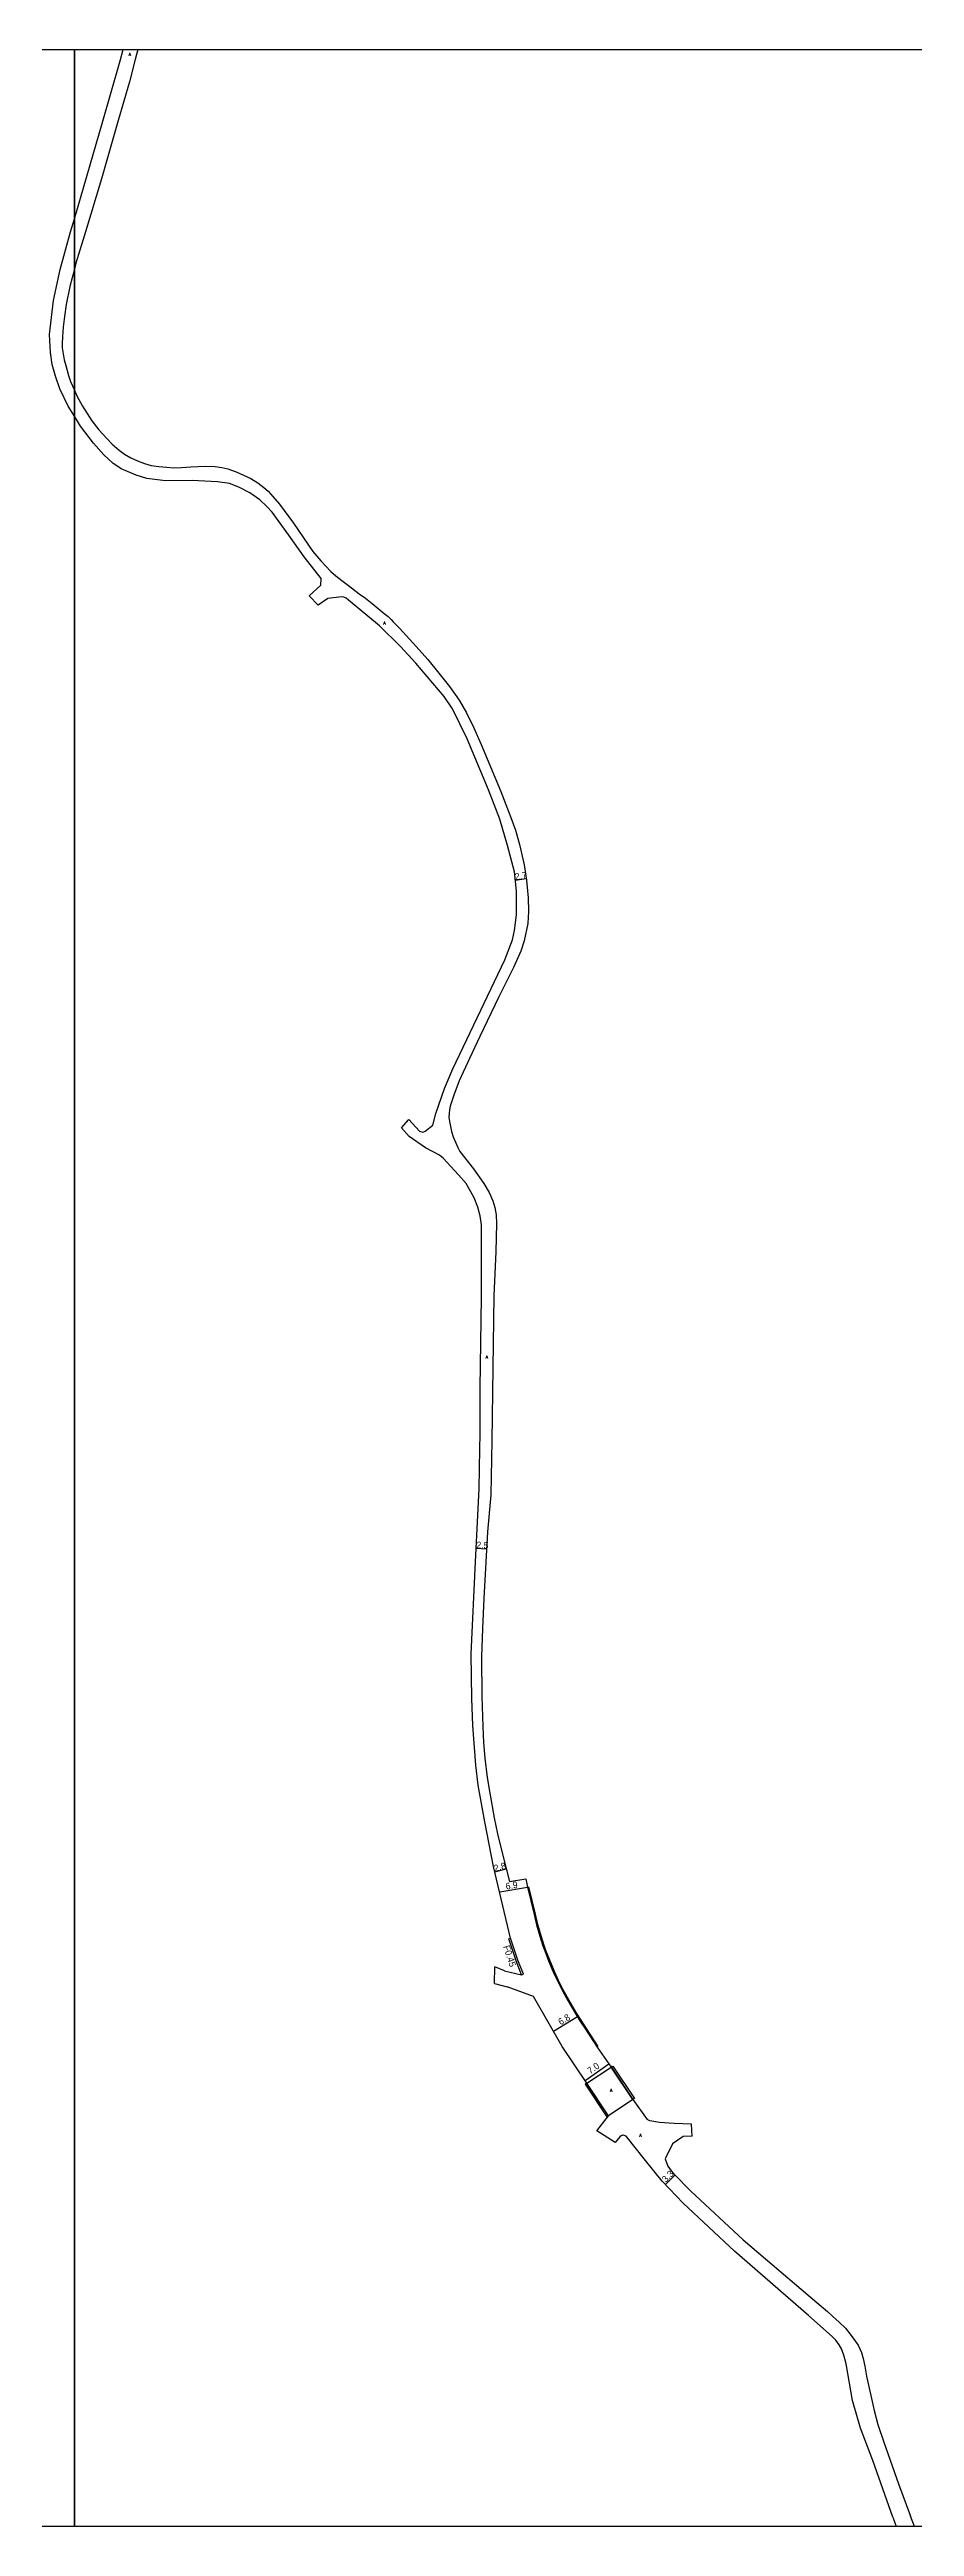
# Model space of a CAD drawing. Header units: metres. Extents: x -8000 to -6400, y -93000 to -90000.
# Drawn here: x -7206 to -6996, y -92400 to -91800 of the extents above; entities that cross this region are included whole.
import ezdxf

# ---------------------------------------------------------------- set-up
doc = ezdxf.new("R2010")
doc.units = ezdxf.units.M
doc.header["$LTSCALE"] = 2.5
for name, color, linetype in [('側溝・桝', 7, 'Continuous'), ('図郭', 7, 'Continuous'), ('幅員', 7, 'Continuous'), ('歩道・分離帯・安全施設', 7, 'Continuous'), ('舗装', 7, 'Continuous'), ('道路', 7, 'Continuous')]:
    doc.layers.add(name, color=color, linetype=linetype)
doc.styles.get("Standard").update_dxf_attribs({"font": ''})
doc.styles.add('yoko_deco', font='txt.shx', dxfattribs={"bigfont": 'extfont.shx'})
doc.styles.get('Standard').set_extended_font_data('@MS PGothic')

msp = doc.modelspace()

# ---------------------------------------------------------------- texts
at = {"layer": '側溝・桝'}
msp.add_text('F0.45', height=1.6, rotation=288, dxfattribs=at).set_placement((-7096.11, -92259.52))
at = {"layer": '幅員'}
for s, rotation, p in [('2.7', 8, (-7093.16, -92001.19)), ('2.5', 357, (-7102.62, -92163.02)), ('2.8', 15, (-7098.11, -92241.4)), ('6.9', 9, (-7095.37, -92245.74)), ('6.8', 32, (-7082.16, -92278.63)), ('7.0', 35, (-7075, -92290.47)), ('3.3', 45, (-7056.68, -92316.78))]:
    msp.add_text(s, height=1.6, rotation=rotation, dxfattribs=at).set_placement(p)
at = {"layer": '舗装', "style": 'yoko_deco'}
for p in [(-7186.87, -91801.54, 361.36), (-7125.16, -91939.27, 349.04), (-7100.34, -92117.1, 323.13), (-7070.23, -92294.71, 308.63), (-7063.1, -92305.62, 308.11)]:
    msp.add_text('A', height=0.75, dxfattribs=at).set_placement(p)

# ---------------------------------------------------------------- linework, layer by layer
at = {"layer": '側溝・桝'}
msp.add_lwpolyline([(-7091.63, -92266.36), (-7091.21, -92266.19), (-7092.55, -92262.82), (-7094.3, -92257.49)], dxfattribs=at)
at = {"layer": '図郭'}
for points in [[(-8000, -91800), (-7200, -91800), (-7200, -92400), (-8000, -92400)], [(-7200, -91800), (-6400, -91800), (-6400, -92400), (-7200, -92400)]]:
    msp.add_lwpolyline(points, close=True, dxfattribs=at)
at = {"layer": '幅員'}
for points in [[(-7093.16, -92001.19), (-7090.51, -92000.8)], [(-7102.62, -92163.02), (-7100.13, -92163.16)], [(-7098.11, -92241.4), (-7095.36, -92240.69)], [(-7096.95, -92246.28), (-7090.17, -92245.15)], [(-7083.94, -92280.03), (-7078.13, -92276.45)], [(-7076.26, -92292), (-7070.5, -92287.95)], [(-7056.81, -92317.22), (-7054.49, -92314.91)]]:
    msp.add_lwpolyline(points, dxfattribs=at)
at = {"layer": '歩道・分離帯・安全施設'}
for points in [[(-7073.1, -92283.72), (-7075.91, -92279.4), (-7077.23, -92277.32), (-7078.22, -92275.71), (-7079.29, -92273.95), (-7080.5, -92271.85), (-7081.62, -92269.81), (-7082.67, -92267.73), (-7083.68, -92265.54), (-7084.82, -92262.86), (-7085.73, -92260.47), (-7086.17, -92259.24), (-7086.91, -92256.94), (-7087.69, -92254.15), (-7088.28, -92251.69), (-7089.87, -92245.07)], [(-7064.45, -92296.78), (-7070, -92288.45)], [(-7076.04, -92292.54), (-7070.56, -92300.69)]]:
    msp.add_lwpolyline(points, dxfattribs=at)
at = {"layer": '舗装'}
for points in [[(-7075.84, -92292.63), (-7069.93, -92288.76)], [(-7064.72, -92296.6), (-7070.55, -92300.54)]]:
    msp.add_lwpolyline(points, dxfattribs=at)
at = {"layer": '道路'}
for points in [[(-7184.64, -91800), (-7185.24, -91802.38), (-7186.66, -91807.85), (-7189.37, -91817.17), (-7193.44, -91831.28), (-7197.33, -91844.15), (-7199.62, -91851.73), (-7200, -91853.2)], [(-7188.89, -91802.74), (-7188.18, -91800)], [(-7200, -91841.02), (-7193.25, -91817.9), (-7188.89, -91802.74)], [(-7200, -91888.8), (-7201.49, -91886.42), (-7203.52, -91882.19), (-7204.6, -91879.16), (-7205.38, -91876.26), (-7205.81, -91873.36), (-7206.02, -91869.05), (-7205.09, -91860.83), (-7203.47, -91853.29), (-7200.92, -91844.16), (-7200, -91841.02)], [(-7200, -91853.2), (-7201.09, -91857.44), (-7201.99, -91861.73), (-7202.39, -91864.65), (-7202.75, -91867.23)], [(-7202.75, -91867.23), (-7202.89, -91869.5), (-7202.97, -91871.35), (-7202.96, -91872.26), (-7202.81, -91873.25), (-7202.46, -91875.16), (-7202.1, -91876.57), (-7201.42, -91878.95), (-7200.93, -91880.45), (-7200, -91882.53)], [(-7200, -91882.53), (-7199.41, -91883.85), (-7198.01, -91886.38), (-7195.74, -91889.92), (-7194.09, -91892.13), (-7192.17, -91894.23), (-7190.83, -91895.63), (-7189.11, -91897.08), (-7187.89, -91898.02), (-7186.33, -91898.94), (-7184.73, -91899.65), (-7183.01, -91900.25), (-7181.37, -91900.77), (-7179.55, -91900.98), (-7177.62, -91901.16), (-7175.93, -91901.29), (-7174.07, -91901.27), (-7171.75, -91901.06), (-7168.3, -91900.96), (-7165.85, -91901.02), (-7164.24, -91901.21), (-7162.84, -91901.53), (-7160.79, -91902.26), (-7158.99, -91903.07), (-7157.21, -91903.94), (-7155.57, -91904.95), (-7154.07, -91906.09), (-7153.07, -91907), (-7151.88, -91908.25), (-7150.3, -91910.13), (-7146.93, -91914.74), (-7142.19, -91921.6), (-7140.3, -91923.83), (-7137.82, -91926.43), (-7136.63, -91927.52)], [(-7143.13, -91932.3), (-7140.27, -91929.73), (-7140.19, -91928.17), (-7144.29, -91922.87), (-7148.06, -91917.65), (-7152.11, -91912.1), (-7153.37, -91910.72), (-7155.07, -91909.08), (-7157.46, -91907.4), (-7160.17, -91906.01), (-7162.42, -91905.12), (-7165.3, -91904.73), (-7171.43, -91904.43), (-7177.89, -91904.45), (-7182.45, -91903.95), (-7185.06, -91903.14), (-7188.64, -91901.55), (-7190.64, -91900.18), (-7192.88, -91898.21), (-7195.4, -91895.37), (-7198.5, -91891.2), (-7200, -91888.8)], [(-7136.63, -91927.52), (-7135.18, -91928.61), (-7133.57, -91929.85), (-7130.97, -91931.81), (-7129.47, -91932.9), (-7127.82, -91934.22), (-7124.92, -91936.64), (-7123.98, -91937.33), (-7123.22, -91938.08), (-7122.74, -91938.61), (-7121.22, -91940.18), (-7117.2, -91944.62), (-7114.36, -91947.75), (-7111.71, -91951.04)], [(-7140.95, -91934.57), (-7143.13, -91932.3)], [(-7116.39, -92062.01), (-7115.55, -92062.24), (-7115.3, -92062.19), (-7114.98, -92062.04), (-7113.14, -92060.52), (-7112.45, -92057.73), (-7110.28, -92051.64), (-7108.3, -92046.9), (-7100.7, -92031.04), (-7095.7, -92020.49), (-7093.82, -92015.67), (-7093.34, -92013.43), (-7092.88, -92009.63), (-7092.88, -92003.87), (-7093.36, -91999.18), (-7095.03, -91992.85), (-7096.91, -91986.46), (-7099.66, -91979.3), (-7104.82, -91966.99), (-7108.34, -91959.69), (-7110.37, -91956.68), (-7117.26, -91948.67), (-7120.99, -91944.64), (-7126.03, -91939.59), (-7133.6, -91933.39), (-7134.18, -91932.91), (-7134.7, -91932.69), (-7135.24, -91932.57), (-7138.62, -91932.99), (-7140.95, -91934.57)], [(-7111.71, -91951.04), (-7109.1, -91954.32), (-7106.73, -91957.64), (-7105.01, -91960.66), (-7103.27, -91964.16), (-7101.45, -91968.33), (-7096.67, -91979.74), (-7094.21, -91986.02), (-7093.15, -91989.06), (-7092.11, -91992.6), (-7091, -91997.5), (-7090.45, -92001.22), (-7090.04, -92005.52), (-7090, -92008.8), (-7090.14, -92011.71), (-7091.05, -92015.94), (-7091.86, -92018.4), (-7093.56, -92022.36), (-7097.21, -92029.63), (-7101.75, -92039.04), (-7104.27, -92044.38), (-7106.73, -92049.78), (-7108.03, -92053.31), (-7108.91, -92055.99), (-7109.13, -92056.88), (-7109.22, -92057.66), (-7109.23, -92058.7), (-7109.06, -92060.04), (-7108.66, -92062.09), (-7108.23, -92063.36), (-7107.11, -92065.97), (-7106.59, -92066.93), (-7103.3, -92071.14), (-7100.76, -92074.69), (-7099.49, -92076.86), (-7098.64, -92078.89), (-7098.14, -92080.52), (-7097.81, -92082.28), (-7097.71, -92084.34), (-7097.85, -92091.2), (-7098.37, -92101.84), (-7098.85, -92137.02), (-7099.1, -92150.09), (-7099.9, -92159.09), (-7100.82, -92175.18), (-7101.08, -92182.48), (-7101.35, -92189.32), (-7101.31, -92198.93), (-7101.05, -92206.21), (-7100.89, -92210.07), (-7100.54, -92213.9), (-7099.98, -92218.57), (-7099.32, -92222.37), (-7098.25, -92228.38), (-7097.44, -92232.26), (-7096.29, -92237.14), (-7094.55, -92243.78), (-7090.59, -92243.11), (-7090.17, -92245.15), (-7088.58, -92251.76), (-7087.99, -92254.23), (-7087.2, -92257.03), (-7086.47, -92259.34), (-7086.02, -92260.57), (-7085.1, -92262.97), (-7083.96, -92265.67), (-7082.95, -92267.86), (-7081.9, -92269.95), (-7080.77, -92272), (-7079.56, -92274.11), (-7078.49, -92275.87), (-7077.49, -92277.49), (-7076.17, -92279.57), (-7073.36, -92283.89), (-7069.93, -92288.76)], [(-7095.76, -92265.4), (-7091.63, -92266.36), (-7092.97, -92262.97), (-7094.72, -92257.63), (-7094.3, -92257.49), (-7098.41, -92240.13), (-7100.52, -92229.33), (-7102.17, -92220.46), (-7102.74, -92215.59), (-7103.46, -92205.95), (-7103.71, -92199.4), (-7103.85, -92188.64), (-7102.78, -92166.35), (-7101.93, -92148.63), (-7101.73, -92138.98), (-7101.64, -92135.37), (-7101.68, -92124.28), (-7101.35, -92102.26), (-7101.35, -92089.21), (-7101.37, -92084.73), (-7101.71, -92082.53), (-7102.27, -92080.42), (-7103.13, -92078.16), (-7105.09, -92074.71), (-7106.94, -92072.57), (-7110.64, -92068.54), (-7111.1, -92068.14), (-7111.55, -92067.84), (-7114.93, -92066.02), (-7118.89, -92063.3)], [(-7095.76, -92265.4), (-7098.14, -92264.41)], [(-7098.17, -92268.46), (-7095.12, -92269.31)], [(-7073.44, -92304.16), (-7070.55, -92300.54), (-7075.84, -92292.63), (-7081.82, -92283.76), (-7088.72, -92271.63), (-7095.12, -92269.31)], [(-7064.72, -92296.6), (-7070.55, -92300.54), (-7075.84, -92292.63), (-7069.93, -92288.76)], [(-7069.93, -92288.76), (-7064.72, -92296.6)], [(-7069.93, -92288.76), (-7064.72, -92296.6)], [(-7064.72, -92296.6), (-7061.18, -92301.39)], [(-7068.97, -92307.01), (-7073.44, -92304.16)], [(-7001.68, -92397.76), (-7006.53, -92384.06), (-7009.55, -92376.19), (-7011.43, -92369.46), (-7013, -92360.64), (-7013.58, -92358.48), (-7014.15, -92356.97), (-7014.67, -92355.98), (-7015.48, -92354.86), (-7016.39, -92353.99), (-7022.09, -92348.92), (-7040.04, -92333.31), (-7052.49, -92321.71), (-7057.6, -92316.39), (-7061.58, -92311.34), (-7066.28, -92305.49), (-7066.56, -92305.34), (-7066.79, -92305.28), (-7067.02, -92305.23), (-7067.21, -92305.23), (-7067.38, -92305.27), (-7067.55, -92305.37), (-7067.85, -92305.62), (-7068.97, -92307.01)], [(-7056.87, -92310.97), (-7056.8, -92311.19), (-7056.2, -92312.69), (-7055.83, -92313.31), (-7055.41, -92313.87), (-7054.86, -92314.54), (-7050.64, -92318.78), (-7037.99, -92330.54), (-7020.12, -92345.76), (-7017.53, -92347.92), (-7016.28, -92349.05), (-7014.66, -92350.53), (-7013.14, -92352), (-7011.8, -92353.71), (-7010.06, -92356.12), (-7009.28, -92357.86), (-7008.87, -92359.31), (-7008.47, -92361.15), (-7008.08, -92363.63), (-7006.17, -92371.93), (-7005.33, -92375.34), (-7003.9, -92379.58), (-7000.32, -92389.71), (-6997.38, -92397.51)], [(-7001.68, -92397.76), (-7000.89, -92400)], [(-6996.44, -92400), (-6997.38, -92397.51)]]:
    msp.add_lwpolyline(points, dxfattribs=at)
at = {"layer": '道路', "flags": 128}
for points in [[(-7120.73, -92061.19), (-7118.96, -92059.21)], [(-7120.73, -92061.19), (-7118.89, -92063.3)], [(-7116.39, -92062.01), (-7118.96, -92059.21)], [(-7098.17, -92268.46), (-7098.14, -92264.41)], [(-7050.51, -92302.58), (-7054.69, -92302.39), (-7058.24, -92302.13), (-7060.55, -92301.77), (-7061.01, -92301.5), (-7061.18, -92301.39)], [(-7050.28, -92305.45), (-7050.51, -92302.58)], [(-7050.28, -92305.45), (-7052.48, -92305.52), (-7055.09, -92307.3), (-7056.87, -92310.97)]]:
    msp.add_lwpolyline(points, dxfattribs=at)
at = {"layer": '道路'}
for points in [[(-7064.72, -92296.6), (-7069.93, -92288.76), (-7069.5, -92288.48), (-7064.29, -92296.32)], [(-7076.24, -92292.89), (-7070.95, -92300.8), (-7070.55, -92300.54), (-7075.84, -92292.63)]]:
    msp.add_lwpolyline(points, close=True, dxfattribs=at)

msp.set_redraw_order([(e.dxf.handle, doc.entitydb.next_handle()) for e in msp.query("TEXT MTEXT ATTDEF DIMENSION ARC_DIMENSION")])  # texts and dimensions are drawn at this point

doc.saveas('drawing.dxf')
